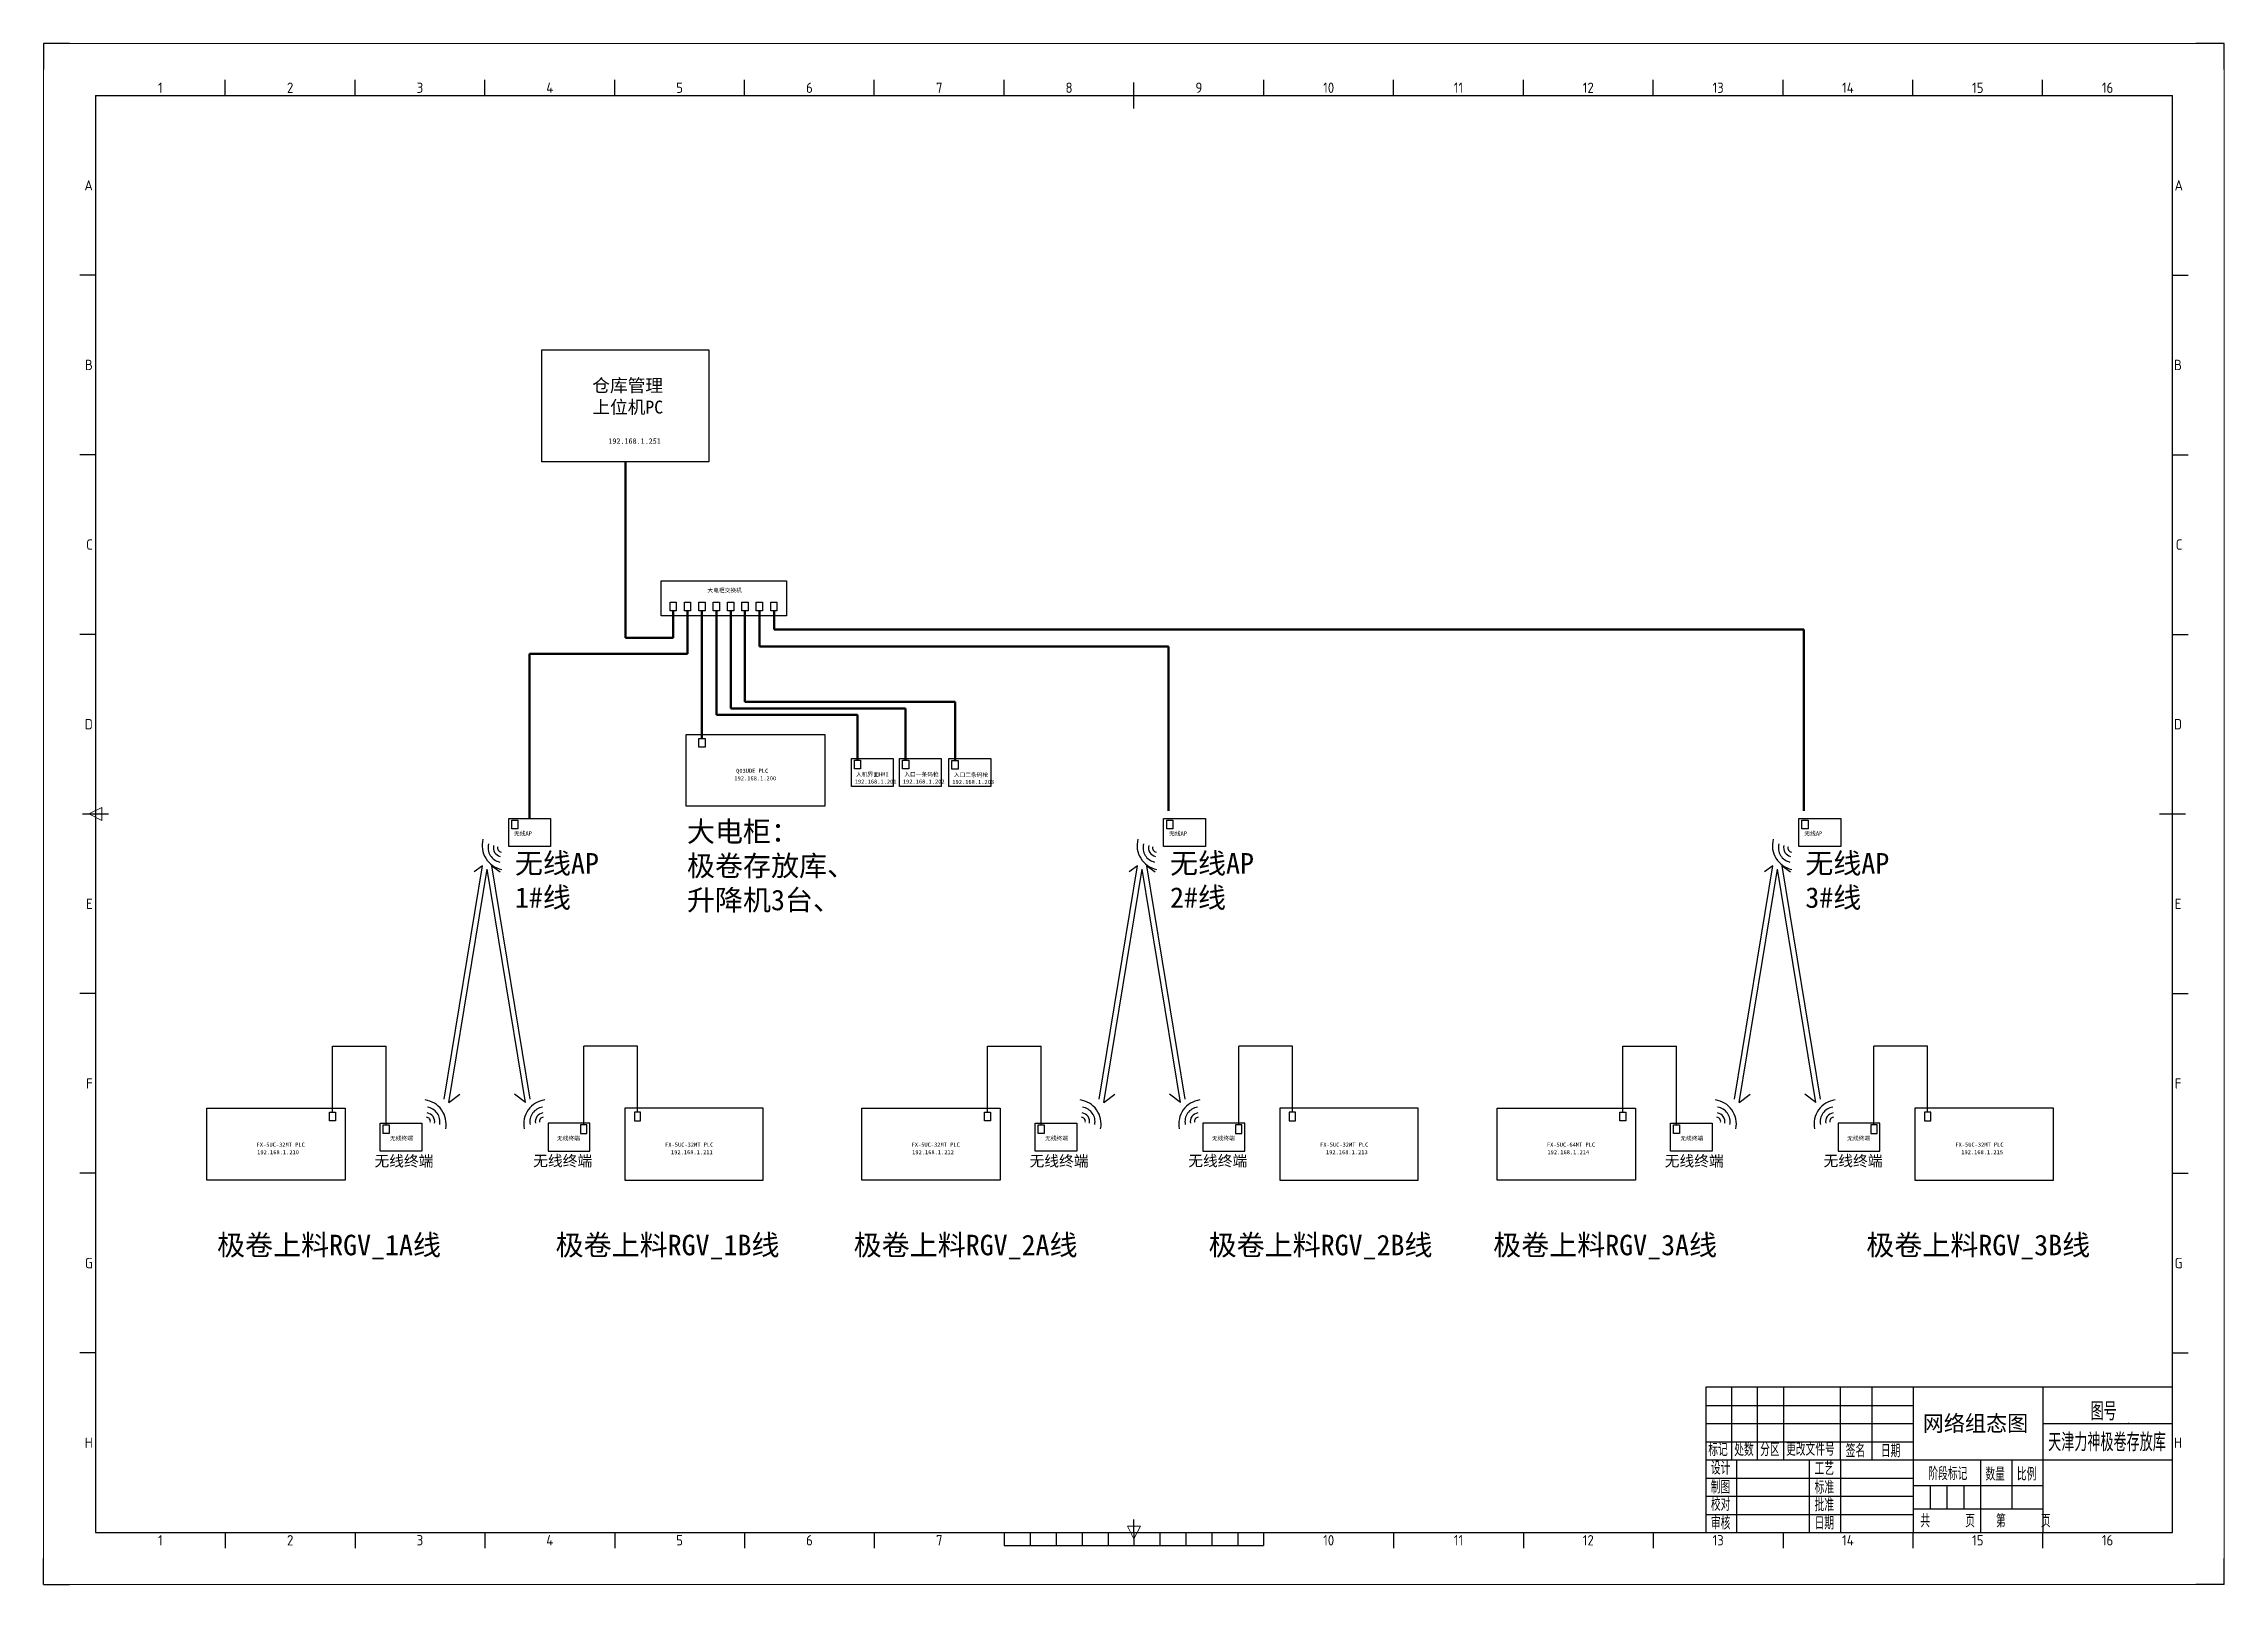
# Model space of a CAD drawing. Header units: inches. Extents: x -128 to 31549, y -2321 to 19035.
# Drawn here: x 11365 to 31549, y 4779 to 19035 of the extents above; entities that cross this region are included whole.
import ezdxf
from ezdxf.enums import TextEntityAlignment as Align

# ---------------------------------------------------------------- set-up
doc = ezdxf.new("R2010")
doc.units = ezdxf.units.IN
doc.header["$MEASUREMENT"] = 0
for name, color, linetype in [('AE_BOR', 1, 'Continuous'), ('图框_外框线', 7, 'Continuous'), ('图框_标题栏属性', 1, 'Continuous'), ('图框_标题栏文字', 6, 'Continuous')]:
    doc.layers.add(name, color=color, linetype=linetype)
doc.styles.get("Standard").update_dxf_attribs({"font": 'txt', "bigfont": 'gbcbig.shx'})
doc.styles.add('WD', font='romans.shx', dxfattribs={"bigfont": 'gbcbig.shx'})
doc.styles.add('WD_IEC', font='ISOCP2.shx', dxfattribs={"width": 0.9, "height": 4, "bigfont": 'gbcbig.shx'})
doc.styles.add('工程字', font='gbenor.shx', dxfattribs={"bigfont": 'gbcbig.shx'})

msp = doc.modelspace()

# ---------------------------------------------------------------- texts
at = {"color": 1, "attachment_point": 1}
for s, insert, char_height, width in [('{\\fSimSun|b0|i0|c134|p2;仓库管理上位机PC}', (16444, 15932), 120, 760), ('{\\fSimSun|b0|i0|c134|p2;192.168.1.202}', (19318, 12226), 38.02, 583.54), ('{\\fSimSun|b0|i0|c134|p2;入口一条码枪}', (19331, 12293), 38.02, 583.54), ('{\\fSimSun|b0|i0|c134|p2;192.168.1.203}', (19776, 12223), 38.02, 583.54), ('{\\fSimSun|b0|i0|c134|p2;入口二条码枪}', (19789, 12289), 38.02, 583.54)]:
    msp.add_mtext(s, dxfattribs=dict(at, insert=insert, char_height=char_height, width=width))
at = {"color": 0}
for s, insert, char_height, width, attachment_point in [('{\\fSimSun|b0|i0|c134|p2;192.168.1.251}', (16592, 15383), 50, 583.54, 1), ('{\\fSimSun|b0|i0|c134|p2;Q03UDE PLC}', (17775, 12326), 38.02, 583.54, 1), ('{\\fSimSun|b0|i0|c134|p2;192.168.1.200}', (17759, 12256), 38.02, 583.54, 1), ('{\\fSimSun|b0|i0|c134|p2;192.168.1.201}', (18873, 12226), 38.02, 583.54, 1), ('{\\fSimSun|b0|i0|c134|p2;人机界面HMI}', (18885, 12293), 38.02, 583.54, 1), ('{\\fSimSun|b0|i0|c134|p2;\\C4;大电柜：\\P极卷存放库、\\P升降机3台、}', (17320, 11840), 190.08, 2389.43, 1), ('{\\fSimSun|b0|i0|c134|p2;\\C3;无线AP\\P1#线}', (15728, 11546), 190.08, 2009.52, 1), ('{\\fSimSun|b0|i0|c134|p2;\\C3;无线AP\\P2#线}', (21791, 11546), 190.08, 2009.52, 1), ('{\\fSimSun|b0|i0|c134|p2;\\C3;无线AP\\P3#线}', (27671, 11546), 190.08, 2009.52, 1), ('{\\fSimSun|b0|i0|c134|p2;FX-5UC-32MT PLC}', (13337, 8867), 38.02, 583.54, 1), ('{\\fSimSun|b0|i0|c134|p2;192.168.1.210}', (13342, 8797), 38.02, 583.54, 1), ('{\\fSimSun|b0|i0|c134|p2;\\C3;无线终端}', (14428, 8746), 100, 2009.52, 1), ('{\\fSimSun|b0|i0|c134|p2;\\C3;无线终端}', (15897, 8748), 100, 2009.52, 1), ('{\\fSimSun|b0|i0|c134|p2;FX-5UC-32MT PLC}', (17564, 8867), 38.02, 583.54, 3), ('{\\fSimSun|b0|i0|c134|p2;192.168.1.211}', (17559, 8797), 38.02, 583.54, 3), ('{\\fSimSun|b0|i0|c134|p2;FX-5UC-32MT PLC}', (19399, 8867), 38.02, 583.54, 1), ('{\\fSimSun|b0|i0|c134|p2;192.168.1.212}', (19404, 8797), 38.02, 583.54, 1), ('{\\fSimSun|b0|i0|c134|p2;\\C3;无线终端}', (20491, 8746), 100, 2009.52, 1), ('{\\fSimSun|b0|i0|c134|p2;\\C3;无线终端}', (21960, 8748), 100, 2009.52, 1), ('{\\fSimSun|b0|i0|c134|p2;FX-5UC-32MT PLC}', (23626, 8867), 38.02, 583.54, 3), ('{\\fSimSun|b0|i0|c134|p2;192.168.1.213}', (23621, 8797), 38.02, 583.54, 3), ('{\\fSimSun|b0|i0|c134|p2;FX-5UC-64MT PLC}', (25279, 8867), 38.02, 583.54, 1), ('{\\fSimSun|b0|i0|c134|p2;192.168.1.214}', (25284, 8797), 38.02, 583.54, 1), ('{\\fSimSun|b0|i0|c134|p2;\\C3;无线终端}', (26370, 8746), 100, 2009.52, 1), ('{\\fSimSun|b0|i0|c134|p2;\\C3;无线终端}', (27840, 8748), 100, 2009.52, 1), ('{\\fSimSun|b0|i0|c134|p2;FX-5UC-32MT PLC}', (29506, 8867), 38.02, 583.54, 3), ('{\\fSimSun|b0|i0|c134|p2;192.168.1.215}', (29501, 8797), 38.02, 583.54, 3), ('{\\fSimSun|b0|i0|c134|p2;\\C4;极卷上料RGV_1A线}', (12971, 8014), 190.08, 2231.65, 1), ('{\\fSimSun|b0|i0|c134|p2;\\C4;极卷上料RGV_1B线}', (16104, 8014), 190.08, 2199.15, 1), ('{\\fSimSun|b0|i0|c134|p2;\\C4;极卷上料RGV_2A线}', (18863, 8014), 190.08, 2381, 1), ('{\\fSimSun|b0|i0|c134|p2;\\C4;极卷上料RGV_2B线}', (22148, 8014), 190.08, 2407.29, 1), ('{\\fSimSun|b0|i0|c134|p2;\\C4;极卷上料RGV_3A线}', (24782, 8014), 190.08, 2328.72, 1), ('{\\fSimSun|b0|i0|c134|p2;\\C4;极卷上料RGV_3B线}', (28235, 8014), 190.08, 2199.72, 1)]:
    msp.add_mtext(s, dxfattribs=dict(at, insert=insert, char_height=char_height, width=width, attachment_point=attachment_point))
at = {"color": 3, "char_height": 38.02, "width": 583.54}
for s, insert, attachment_point in [('{\\fSimSun|b0|i0|c134|p2;大电柜交换机}', (17509, 13996), 1), ('{\\fSimSun|b0|i0|c134|p2;无线AP}', (15719, 11746), 1), ('{\\fSimSun|b0|i0|c134|p2;无线AP}', (21782, 11746), 1), ('{\\fSimSun|b0|i0|c134|p2;无线AP}', (27662, 11746), 1), ('{\\fSimSun|b0|i0|c134|p2;无线终端}', (14571, 8926), 1), ('{\\fSimSun|b0|i0|c134|p2;无线终端}', (16329, 8926), 3), ('{\\fSimSun|b0|i0|c134|p2;无线终端}', (20634, 8926), 1), ('{\\fSimSun|b0|i0|c134|p2;无线终端}', (22391, 8926), 3), ('{\\fSimSun|b0|i0|c134|p2;无线终端}', (26513, 8926), 1), ('{\\fSimSun|b0|i0|c134|p2;无线终端}', (28271, 8926), 3)]:
    msp.add_mtext(s, dxfattribs=dict(at, insert=insert, attachment_point=attachment_point))

# ---------------------------------------------------------------- blocks, each defined once
blk = doc.blocks.new('gb_a1')
for p, q in [((20, 574), (20, 20)), ((20, 574), (821, 574)), ((821, 20), (821, 574)), ((20, 20), (821, 20))]:
    blk.add_line(p, q)
at = {"layer": 'AE_BOR', "lineweight": 30}
for p, q in [((10, 594), (0, 594)), ((0, 594), (0, 584)), ((841, 594), (830, 594)), ((841, 584), (841, 594)), ((0, 0), (0, 10)), ((841, 0), (841, 10)), ((0, 0), (10, 0)), ((841, 0), (830, 0))]:
    blk.add_line(p, q, dxfattribs=at)
at = {"layer": 'AE_BOR', "color": 1, "lineweight": 15}
for p, q in [((0, 594), (841, 594)), ((0, 0), (0, 594)), ((841, 594), (841, 0)), ((17.5, 297), (22.5, 299.5)), ((22.5, 294.5), (17.5, 297)), ((22.5, 299.5), (22.5, 294.5)), ((420.5, 17.5), (418, 22.5)), ((418, 22.5), (423, 22.5)), ((423, 22.5), (420.5, 17.5)), ((841, 0), (0, 0))]:
    blk.add_line(p, q, dxfattribs=at)
at = {"layer": 'AE_BOR'}
for p, q in [((70.0625, 574), (70.0625, 580)), ((120.125, 574), (120.125, 580)), ((170.1875, 574), (170.1875, 580)), ((220.25, 574), (220.25, 580)), ((270.3125, 574), (270.3125, 580)), ((320.375, 574), (320.375, 580)), ((370.4375, 574), (370.4375, 580)), ((470.5625, 574), (470.5625, 580)), ((520.625, 574), (520.625, 580)), ((570.6875, 574), (570.6875, 580)), ((620.75, 574), (620.75, 580)), ((670.8125, 574), (670.8125, 580)), ((720.875, 574), (720.875, 580)), ((770.9375, 574), (770.9375, 580)), ((20, 504.75), (14, 504.75)), ((821, 504.75), (827, 504.75)), ((20, 435.5), (14, 435.5)), ((821, 435.5), (827, 435.5)), ((20, 366.25), (14, 366.25)), ((821, 366.25), (827, 366.25)), ((20, 227.75), (14, 227.75)), ((821, 227.75), (827, 227.75)), ((20, 158.5), (14, 158.5)), ((821, 158.5), (827, 158.5)), ((20, 89.25), (14, 89.25)), ((821, 89.25), (827, 89.25)), ((70.0625, 20), (70.0625, 14)), ((120.125, 20), (120.125, 14)), ((170.1875, 20), (170.1875, 14)), ((220.25, 20), (220.25, 14)), ((270.3125, 20), (270.3125, 14)), ((320.375, 20), (320.375, 14)), ((520.625, 20), (520.625, 14)), ((570.6875, 20), (570.6875, 14)), ((620.75, 20), (620.75, 14)), ((670.8125, 20), (670.8125, 14)), ((720.875, 20), (720.875, 14)), ((770.9375, 20), (770.9375, 14))]:
    blk.add_line(p, q, dxfattribs=at)
at = {"layer": 'AE_BOR', "color": 2, "lineweight": 30}
for p, q in [((420.5, 574), (420.5, 579)), ((420.5, 569), (420.5, 574)), ((15, 297), (25, 297)), ((816, 297), (826, 297)), ((370.5, 20), (370.5, 15)), ((380.5, 20), (380.5, 15)), ((390.5, 20), (390.5, 15)), ((400.5, 20), (400.5, 15)), ((410.5, 20), (410.5, 15)), ((420.5, 20), (420.5, 25)), ((420.5, 20), (420.5, 15)), ((430.5, 20), (430.5, 15)), ((440.5, 20), (440.5, 15)), ((450.5, 20), (450.5, 15)), ((460.5, 20), (460.5, 15)), ((470.5, 20), (470.5, 15)), ((370.5, 15), (470.5, 15))]:
    blk.add_line(p, q, dxfattribs=at)
at = {"layer": 'AE_BOR', "style": 'WD_IEC'}
for s, p in [('1', (45.03125, 575)), ('2', (95.09375, 575)), ('3', (145.15625, 575)), ('4', (195.21875, 575)), ('5', (245.28125, 575)), ('6', (295.34375, 575)), ('7', (345.40625, 575)), ('8', (395.46875, 575)), ('9', (445.53125, 575)), ('10', (495.59375, 575)), ('11', (545.65625, 575)), ('12', (595.71875, 575)), ('13', (645.78125, 575)), ('14', (695.84375, 575)), ('15', (745.90625, 575)), ('16', (795.96875, 575)), ('1', (45.03125, 15)), ('2', (95.09375, 15)), ('3', (145.15625, 15)), ('4', (195.21875, 15)), ('5', (245.28125, 15)), ('6', (295.34375, 15)), ('7', (345.40625, 15)), ('10', (495.59375, 15)), ('11', (545.65625, 15)), ('12', (595.71875, 15)), ('13', (645.78125, 15)), ('14', (695.84375, 15)), ('15', (745.90625, 15)), ('16', (795.96875, 15))]:
    blk.add_text(s, height=4, dxfattribs=at).set_placement(p, align=Align.CENTER)
for s, p in [('A', (19, 539.375)), ('A', (825.04762, 539.375)), ('B', (19, 470.125)), ('B', (824.66667, 470.125)), ('C', (19, 400.875)), ('C', (824.85714, 400.875)), ('D', (19, 331.625)), ('D', (824.66667, 331.625)), ('E', (19, 262.375)), ('E', (824.47619, 262.375)), ('F', (19, 193.125)), ('F', (824.47619, 193.125)), ('G', (19, 123.875)), ('G', (824.85714, 123.875)), ('H', (19, 54.625)), ('H', (824.66667, 54.625))]:
    blk.add_text(s, height=4, dxfattribs=at).set_placement(p, align=Align.MIDDLE_RIGHT)
blk = doc.blocks.new('GB_TitleBlock')
at = {"lineweight": -3}
for p, q in [((-50, 42), (0, 42)), ((-50, 28), (0, 28))]:
    blk.add_line(p, q, dxfattribs=at)
blk.add_point((-16.99, 42), dxfattribs=at)
at = {"layer": '图框_外框线'}
for p, q in [((-170, 56), (-170, 28)), ((-160, 28), (-160, 56)), ((-150, 56), (-150, 28)), ((-128, 28), (-128, 56)), ((-116, 56), (-116, 28)), ((-100, 56), (-100, 0)), ((-50, 56), (-50, 0)), ((-180, 49), (-100, 49)), ((-180, 42), (-100, 42)), ((-180, 35), (-100, 35)), ((-180, 28), (-50, 28)), ((-168, 0), (-168, 28)), ((-140, 0), (-140, 28)), ((-128, 28), (-128, 0)), ((-74, 28), (-74, 0)), ((-62, 28), (-62, 9)), ((-180, 21), (-100, 21)), ((-50, 18), (-100, 18)), ((-93.5, 18), (-93.5, 9)), ((-87, 18), (-87, 9)), ((-80.5, 18), (-80.5, 9)), ((-180, 14), (-100, 14)), ((-50, 9), (-100, 9)), ((-180, 7), (-100, 7))]:
    blk.add_line(p, q, dxfattribs=at)
blk.add_lwpolyline([(0, 56), (-180, 56), (-180, 0), (0, 0), (0, 56)], dxfattribs=at)
at = {"style": 'WD', "flags": 1}
blk.add_attdef('WD_TB', (-168.38, 50.46), '', height=2, dxfattribs=at)
at = {"layer": '图框_标题栏属性', "style": '工程字'}
for tag, p in [('REV3', (-179.58, 50.91)), ('REV2', (-179.43, 43.49)), ('REV1', (-179.43, 36.77))]:
    blk.add_attdef(tag, p, '', height=3, dxfattribs=at)
for tag, height, width, p, p2 in [('REV3DET', 3, 13.288798, (-148.76, 50.77), (-130.49, 50.77)), ('BY3', 3, 6.930672, (-126.95, 50.77), (-117.42, 50.77)), ('RD3', 3, 9.096075, (-114.66, 50.77), (-102.16, 50.77)), ('REV2DET', 3, 1.39216, (-148.76, 43.77), (-130.49, 43.77)), ('BY2', 3, 6.930672, (-126.95, 43.77), (-117.42, 43.77)), ('RD2', 3, 9.096075, (-114.66, 43.77), (-102.16, 43.77)), ('文件名称', 7, 2.04191, (-96.3, 38.33), (-55.63, 38.33)), ('REV1DET', 3, 13.288798, (-148.76, 36.77), (-130.49, 36.77)), ('BY1', 3, 6.930672, (-126.95, 36.77), (-117.42, 36.77)), ('RD1', 3, 9.096075, (-114.66, 36.77), (-102.16, 36.77))]:
    blk.add_attdef(tag, text='', height=height, dxfattribs=dict(at, width=width)).set_placement(p, p2, align=Align.FIT)
for tag, p in [('图号', (-26.57, 46.93)), ('项目名称', (-25.25, 35.16))]:
    blk.add_attdef(tag, text='', height=7, dxfattribs=at).set_placement(p, align=Align.MIDDLE)
at = {"layer": '图框_标题栏属性', "lineweight": -3}
for tag, p in [('罗文根', (-163.59, 22.3)), ('工艺', (-123.59, 22.3)), ('制图', (-163.59, 15.3)), ('标准', (-123.59, 15.3)), ('校对', (-163.59, 8.3)), ('批准', (-123.59, 8.3)), ('审核', (-163.59, 1.3)), ('日期', (-123.59, 1.3))]:
    blk.add_attdef(tag, p, '', height=5, dxfattribs=at)
at = {"layer": '图框_标题栏属性', "style": '工程字'}
for tag, height, p in [('数量', 3.5, (-68.02, 13.58)), ('比例', 3.5, (-56.4, 13.74)), ('总数', 5, (-87.74, 4.36)), ('页数', 5, (-62.45, 4.36))]:
    blk.add_attdef(tag, text='', height=height, dxfattribs=at).set_placement(p, align=Align.MIDDLE_CENTER)
at = {"layer": '图框_标题栏文字', "style": '工程字'}
for s, p in [('标记', (-179, 29.44)), ('处数', (-169, 29.44)), ('分区', (-159, 29.44)), ('更改文件号', (-149, 29.59)), ('签名', (-126, 29)), ('日期', (-112.47, 28.98)), ('设计', (-177.99, 22.35)), ('工艺', (-138.02, 22.15)), ('阶段标记', (-94.11, 20.2)), ('数量', (-72.11, 20)), ('比例', (-60, 20)), ('制图', (-178.04, 15.02)), ('标准', (-137.99, 14.92)), ('校对', (-177.99, 8.33)), ('批准', (-138.02, 8.15)), ('审核', (-177.99, 1.15)), ('日期', (-138.02, 1.15)), ('共     页   第     页', (-97.24, 2))]:
    blk.add_text(s, height=5, dxfattribs=at).set_placement(p)

# ---------------------------------------------------------------- linework, layer by layer
at = {"color": 0, "lineweight": 50}
for p, q in [((16750, 13536), (16750, 15166)), ((17193, 13788), (17193, 13536)), ((17326, 13389), (17326, 13788)), ((17459, 12606), (17459, 13788)), ((17592, 13788), (17592, 12824)), ((17725, 13788), (17725, 12884)), ((17857, 13788), (17857, 12945)), ((17990, 13788), (17990, 13456)), ((18127, 13613), (18127, 13788)), ((17193, 13536), (16750, 13536)), ((21777, 13613), (18127, 13613)), ((27657, 13613), (21777, 13613)), ((27657, 11935), (27657, 13613)), ((15863, 13389), (17326, 13389)), ((21777, 13456), (17990, 13456)), ((21777, 11935), (21777, 13456)), ((17857, 12945), (19801, 12945)), ((19801, 12402), (19801, 12945)), ((17592, 12824), (18898, 12824)), ((17725, 12884), (19344, 12884)), ((18898, 12824), (18898, 12405)), ((19344, 12884), (19344, 12405))]:
    msp.add_line(p, q, dxfattribs=at)
at = {"color": 0}
for p, q in [((21590, 13613), (21777, 13613)), ((14039, 9147), (14039, 9758)), ((14039, 9758), (14536, 9758)), ((16861, 9147), (16861, 9758)), ((20101, 9147), (20101, 9758)), ((22924, 9147), (22924, 9758)), ((25981, 9147), (25981, 9758)), ((28803, 9147), (28803, 9758))]:
    msp.add_line(p, q, dxfattribs=at)
at = {"lineweight": 50}
msp.add_line((15863, 11865), (15863, 13389), dxfattribs=at)
for p, q in [((15073, 9268), (15428, 11426)), ((15115, 9239), (15471, 11398)), ((15428, 11426), (15350, 11373)), ((15826, 9239), (15471, 11398)), ((15869, 9268), (15514, 11426)), ((15514, 11426), (15591, 11373)), ((21135, 9268), (21490, 11426)), ((21178, 9239), (21533, 11398)), ((21490, 11426), (21412, 11373)), ((21888, 9239), (21533, 11398)), ((21931, 9268), (21576, 11426)), ((21576, 11426), (21654, 11373)), ((27015, 9268), (27370, 11426)), ((27058, 9239), (27413, 11398)), ((27370, 11426), (27292, 11373)), ((27768, 9239), (27413, 11398)), ((27811, 9268), (27456, 11426)), ((27456, 11426), (27533, 11373)), ((14536, 9031), (14536, 9758)), ((16364, 9031), (16364, 9758)), ((16861, 9758), (16364, 9758)), ((20101, 9758), (20599, 9758)), ((20599, 9031), (20599, 9758)), ((22427, 9031), (22427, 9758)), ((22924, 9758), (22427, 9758)), ((25981, 9758), (26478, 9758)), ((26478, 9031), (26478, 9758)), ((28306, 9031), (28306, 9758)), ((28803, 9758), (28306, 9758)), ((15115, 9239), (15217, 9315)), ((15826, 9239), (15724, 9315)), ((21178, 9239), (21279, 9315)), ((21888, 9239), (21787, 9315)), ((27058, 9239), (27159, 9315)), ((27768, 9239), (27667, 9315))]:
    msp.add_line(p, q)
at = {"color": 1}
for points in [[(15977, 16202), (17523, 16202), (17523, 15166), (15977, 15166)], [(19288, 12419), (19674, 12419), (19674, 12160), (19288, 12160)], [(19315, 12405), (19372, 12405), (19372, 12325), (19315, 12325)], [(19745, 12419), (20132, 12419), (20132, 12160), (19745, 12160)], [(19773, 12402), (19830, 12402), (19830, 12322), (19773, 12322)]]:
    msp.add_lwpolyline(points, close=True, dxfattribs=at)
at = {"color": 3}
for points in [[(17082, 14064), (18240, 14064), (18240, 13742), (17082, 13742)], [(17164, 13868), (17221, 13868), (17221, 13788), (17164, 13788)], [(17297, 13868), (17354, 13868), (17354, 13788), (17297, 13788)], [(17297, 13868), (17354, 13868), (17354, 13788), (17297, 13788)], [(17430, 13868), (17487, 13868), (17487, 13788), (17430, 13788)], [(17563, 13868), (17620, 13868), (17620, 13788), (17563, 13788)], [(17696, 13868), (17753, 13868), (17753, 13788), (17696, 13788)], [(17829, 13868), (17886, 13868), (17886, 13788), (17829, 13788)], [(17962, 13868), (18019, 13868), (18019, 13788), (17962, 13788)], [(18095, 13868), (18152, 13868), (18152, 13788), (18095, 13788)], [(15670, 11865), (16056, 11865), (16056, 11606), (15670, 11606)], [(15698, 11851), (15754, 11851), (15754, 11771), (15698, 11771)], [(21732, 11865), (22119, 11865), (22119, 11606), (21732, 11606)], [(21760, 11851), (21817, 11851), (21817, 11771), (21760, 11771)], [(27612, 11865), (27999, 11865), (27999, 11606), (27612, 11606)], [(27640, 11851), (27696, 11851), (27696, 11771), (27640, 11771)], [(14480, 9045), (14867, 9045), (14867, 8786), (14480, 8786)], [(14508, 9031), (14564, 9031), (14564, 8951), (14508, 8951)], [(16420, 9045), (16034, 9045), (16034, 8786), (16420, 8786)], [(16392, 9031), (16336, 9031), (16336, 8951), (16392, 8951)], [(20542, 9045), (20929, 9045), (20929, 8786), (20542, 8786)], [(20570, 9031), (20627, 9031), (20627, 8951), (20570, 8951)], [(22483, 9045), (22096, 9045), (22096, 8786), (22483, 8786)], [(22455, 9031), (22398, 9031), (22398, 8951), (22455, 8951)], [(26422, 9045), (26809, 9045), (26809, 8786), (26422, 8786)], [(26450, 9031), (26507, 9031), (26507, 8951), (26450, 8951)], [(28362, 9045), (27976, 9045), (27976, 8786), (28362, 8786)], [(28335, 9031), (28278, 9031), (28278, 8951), (28335, 8951)]]:
    msp.add_lwpolyline(points, close=True, dxfattribs=at)
at = {"color": 0}
for points in [[(17314, 12644), (18595, 12644), (18595, 11979), (17314, 11979)], [(17430, 12606), (17487, 12606), (17487, 12526), (17430, 12526)], [(18842, 12419), (19228, 12419), (19228, 12160), (18842, 12160)], [(18870, 12405), (18926, 12405), (18926, 12325), (18870, 12325)], [(12876, 9186), (14157, 9186), (14157, 8520), (12876, 8520)], [(14011, 9147), (14067, 9147), (14067, 9067), (14011, 9067)], [(18025, 9186), (16744, 9186), (16744, 8520), (18025, 8520)], [(16890, 9147), (16833, 9147), (16833, 9067), (16890, 9067)], [(18938, 9186), (20219, 9186), (20219, 8520), (18938, 8520)], [(20073, 9147), (20130, 9147), (20130, 9067), (20073, 9067)], [(24087, 9186), (22806, 9186), (22806, 8520), (24087, 8520)], [(22952, 9147), (22895, 9147), (22895, 9067), (22952, 9067)], [(24818, 9186), (26099, 9186), (26099, 8520), (24818, 8520)], [(25953, 9147), (26009, 9147), (26009, 9067), (25953, 9067)], [(29967, 9186), (28686, 9186), (28686, 8520), (29967, 8520)], [(28832, 9147), (28775, 9147), (28775, 9067), (28832, 9067)]]:
    msp.add_lwpolyline(points, close=True, dxfattribs=at)
at = {"color": 3}
for centre, radius, start, end in [((15649, 11615), 225, 164.9469, 258.2515), ((15614, 11595), 135, 164.9469, 258.2515), ((15609, 11594), 81, 164.9469, 258.2515), ((15608, 11594), 40.5, 164.9469, 258.2515), ((21711, 11615), 225, 164.9469, 258.2515), ((21676, 11595), 135, 164.9469, 258.2515), ((21672, 11594), 81, 164.9469, 258.2515), ((21670, 11594), 40.5, 164.9469, 258.2515), ((27591, 11615), 225, 164.9469, 258.2515), ((27556, 11595), 135, 164.9469, 258.2515), ((27551, 11594), 81, 164.9469, 258.2515), ((27550, 11594), 40.5, 164.9469, 258.2515), ((14866, 9038), 225, 348.9066, 82.2112), ((14905, 9062), 40.5, 348.9066, 82.2112), ((14904, 9061), 81, 348.9066, 82.2112), ((14899, 9060), 135, 348.9066, 82.2112), ((16034, 9038), 225, 97.7888, 191.0934), ((16001, 9060), 135, 97.7888, 191.0934), ((15997, 9061), 81, 97.7888, 191.0934), ((15995, 9062), 40.5, 97.7888, 191.0934), ((20928, 9038), 225, 348.9066, 82.2112), ((20967, 9062), 40.5, 348.9066, 82.2112), ((20966, 9061), 81, 348.9066, 82.2112), ((20962, 9060), 135, 348.9066, 82.2112), ((22097, 9038), 225, 97.7888, 191.0934), ((22064, 9060), 135, 97.7888, 191.0934), ((22059, 9061), 81, 97.7888, 191.0934), ((22058, 9062), 40.5, 97.7888, 191.0934), ((26808, 9038), 225, 348.9066, 82.2112), ((26847, 9062), 40.5, 348.9066, 82.2112), ((26846, 9061), 81, 348.9066, 82.2112), ((26841, 9060), 135, 348.9066, 82.2112), ((27977, 9038), 225, 97.7888, 191.0934), ((27943, 9060), 135, 97.7888, 191.0934), ((27939, 9061), 81, 97.7888, 191.0934), ((27937, 9062), 40.5, 97.7888, 191.0934)]:
    msp.add_arc(centre, radius, start, end, dxfattribs=at)

# ---------------------------------------------------------------- block references
at = {"color": 0, "xscale": 24, "yscale": 24, "zscale": 24}
msp.add_blockref('gb_a1', (11365, 4779), dxfattribs=at)
at = {"color": 0}
ref = msp.add_blockref('GB_TitleBlock', (31069, 5259), dxfattribs=dict(at, xscale=24, yscale=24, zscale=24))
ref.add_attrib('项目名称', '天津力神极卷存放库', dxfattribs={"layer": '图框_标题栏属性', "height": 168, "style": '工程字'}).set_placement((30463, 6103), align=Align.MIDDLE)
ref.add_attrib('图号', '图号', dxfattribs={"layer": '图框_标题栏属性', "height": 168, "style": '工程字'}).set_placement((30432, 6385), align=Align.MIDDLE)
ref.add_attrib('文件名称', '网络组态图', dxfattribs={"layer": '图框_标题栏属性', "height": 168, "style": '工程字', "width": 1.656644}).set_placement((28758, 6179), (29734, 6179), align=Align.FIT)

msp.set_redraw_order([(e.dxf.handle, doc.entitydb.next_handle()) for e in msp.query("TEXT MTEXT ATTDEF DIMENSION ARC_DIMENSION")])  # texts and dimensions are drawn at this point

doc.saveas('drawing.dxf')
